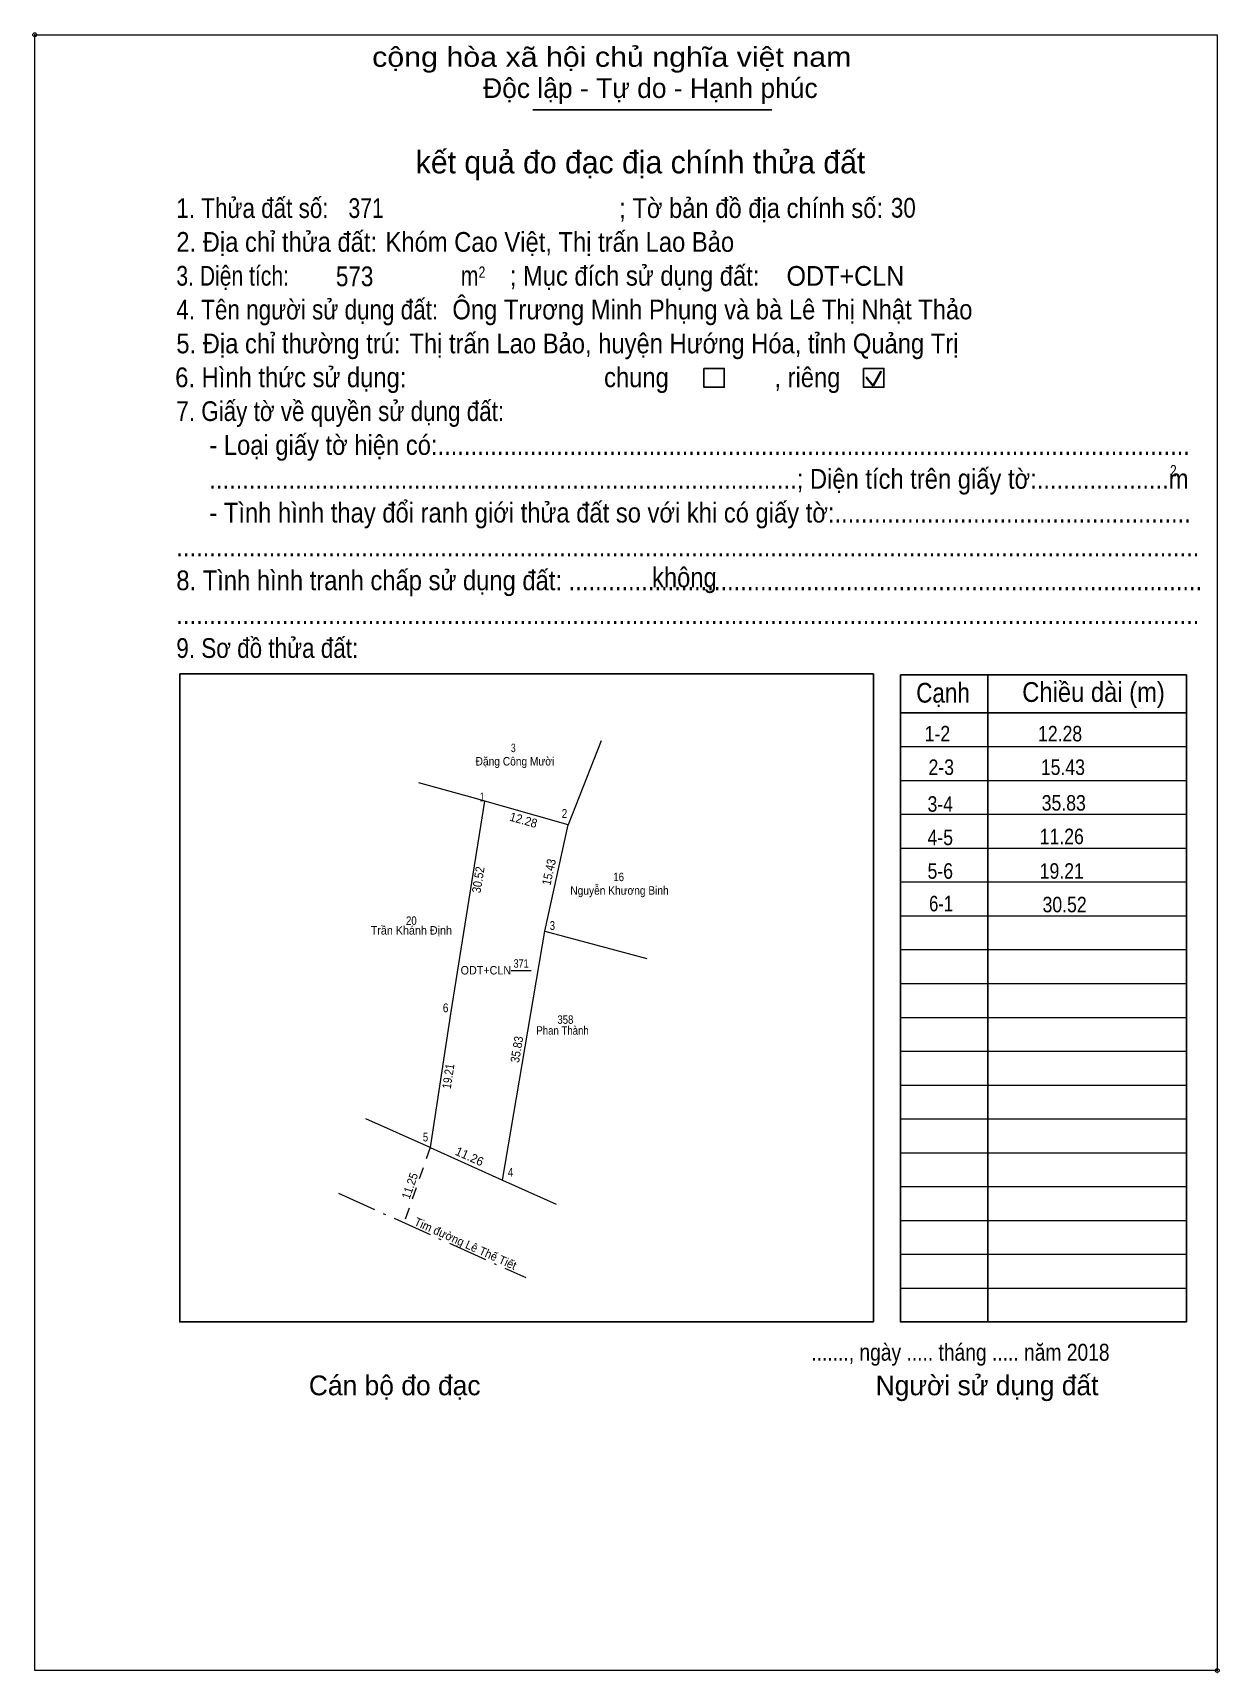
# Model space of a CAD drawing. Header units: metres. Extents: x 536145 to 536751, y 1837347 to 1837496.
# Drawn here: x 536416 to 536500.1, y 1837364 to 1837480.3 of the extents above; entities that cross this region are included whole.
import ezdxf
from ezdxf.enums import TextEntityAlignment as Align

# ---------------------------------------------------------------- set-up
doc = ezdxf.new("R2010")
doc.units = ezdxf.units.M
doc.header["$LTSCALE"] = 0.56
doc.header["$PDMODE"] = 32
doc.header["$PDSIZE"] = 0.28
doc.linetypes.add('DOT_DASHED', pattern=[7.7, 5, -1.2, 0.3, -1.2])
doc.linetypes.add('SHORT_DASHED', pattern=[2.7, 1.5, -1.2])
for name, color, linetype, lineweight in [('17', 7, 'Continuous', 13), ('6', 7, 'Continuous', 13), ('63', 7, 'Continuous', 13), ('7', 7, 'Continuous', 13)]:
    doc.layers.add(name, color=color, linetype=linetype, lineweight=lineweight)

msp = doc.modelspace()

# ---------------------------------------------------------------- texts
at = {"layer": '17'}
for s, width, p in [('Đặng Công Mười', 0.9, (536450.165, 1837428.36)), ('3', 0.75, (536450.05, 1837429.31)), ('16', 0.85, (536457.525, 1837420.16)), ('Nguyễn Khương Binh', 0.9, (536457.585, 1837419.2)), ('20', 0.85, (536442.82, 1837417.06)), ('Trần Khánh Định', 0.95, (536442.82, 1837416.37)), ('ODT+CLN', 0.95, (536448.105, 1837413.54)), ('371', 0.8, (536450.605, 1837414.02)), ('358', 0.85, (536453.745, 1837410.04)), ('Phan Thành', 0.85, (536453.545, 1837409.27))]:
    msp.add_text(s, height=0.6, dxfattribs=dict(at, width=width)).set_placement(p, align=Align.CENTER)
at = {"layer": '17', "width": 0.95}
for s, rotation, p in [('11.25', 70.758, (536442.998, 1837398.4511)), ('Tim đường Lê Thế Tiết', 335.776, (536446.5369, 1837394.1847))]:
    msp.add_text(s, height=0.6, rotation=rotation, dxfattribs=at).set_placement(p, align=Align.CENTER)
at = {"layer": '6'}
for s, width, p in [('ODT+CLN', 0.95, (536469.43, 1837462.38)), ('Ông Trương Minh Phụng và bà Lê Thị Nhật Thảo', 0.9, (536445.73, 1837460))]:
    msp.add_text(s, height=1.4, dxfattribs=dict(at, width=width)).set_placement(p)
at = {"layer": '63'}
for s, width, p in [('1-2', 0.85, (536480.135, 1837430.07)), ('12.28', 0.85, (536488.835, 1837430.07)), ('2-3', 0.85, (536480.405, 1837427.69)), ('15.43', 0.85, (536489.035, 1837427.69)), ('3-4', 0.85, (536480.335, 1837425.08)), ('35.83', 0.85, (536489.095, 1837425.16)), ('4-5', 0.85, (536480.335, 1837422.71)), ('11.26', 0.85, (536488.955, 1837422.78)), ('5-6', 0.85, (536480.335, 1837420.33)), ('19.21', 0.85, (536488.955, 1837420.33)), ('6-1', 0.8, (536480.395, 1837418.02)), ('30.52', 0.85, (536489.155, 1837417.95))]:
    msp.add_text(s, height=1.1, dxfattribs=dict(at, width=width)).set_placement(p, align=Align.CENTER)
for s, width, p in [(' 1', 0.75, (536448.02, 1837425.82)), (' 2', 0.85, (536453.88, 1837424.64)), (' 3', 0.8, (536453.01, 1837416.7)), (' 6', 0.85, (536445.45, 1837410.86)), (' 5', 0.8, (536444.01, 1837401.7)), ('4', 0.8, (536450.04, 1837399.2))]:
    msp.add_text(s, height=0.625, dxfattribs=dict(at, width=width)).set_placement(p, align=Align.RIGHT)
for s, height, rotation, width, p in [('12.28', 0.625, 344.221, 0.95, (536450.695, 1837424.193)), ('30.52', 0.6248, 80.837, 0.9, (536447.8717, 1837420.2102)), ('15.43', 0.6248, 77.576, 0.9, (536452.8866, 1837420.7378)), ('35.83', 0.625, 80.393, 0.9, (536450.6079, 1837408.1729)), ('19.21', 0.625, 81.347, 0.85, (536445.7482, 1837406.278))]:
    msp.add_text(s, height=height, rotation=rotation, dxfattribs=dict(at, width=width)).set_placement(p, align=Align.CENTER)
msp.add_text('11.26', height=0.625, rotation=335.779, dxfattribs=at).set_placement((536446.8218, 1837400.3518), align=Align.CENTER)
at = {"layer": '7'}
for s, height, width, p in [('cộng hòa xã hội chủ nghĩa việt nam', 1.4, 1.15, (536440.04, 1837477.91)), ('1. Thửa đất số:', 1.4, 0.85, (536426.15, 1837467.19)), ('371', 1.4, 0.8, (536438.36, 1837467.19)), ('; Tờ bản đồ địa chính số:', 1.4, 0.9, (536457.56, 1837467.19)), ('30', 1.4, 0.85, (536476.83, 1837467.21)), ('2. Địa chỉ thửa đất:', 1.4, 0.9, (536426.15, 1837464.79)), ('Khóm Cao Việt, Thị trấn Lao Bảo', 1.4, 0.9, (536440.99, 1837464.79)), ('3. Diện tích:', 1.4, 0.8, (536426.15, 1837462.39)), ('573', 1.4, 0.85, (536437.47, 1837462.35)), ('2', 0.7999, 0.8, (536447.59, 1837462.95)), ('; Mục đích sử dụng đất:', 1.4, 0.9, (536449.8, 1837462.39)), ('m', 1.4, 0.8, (536446.33, 1837462.39)), ('4. Tên người sử dụng đất:', 1.4, 0.85, (536426.15, 1837459.99)), ('5. Địa chỉ thường trú:', 1.4, 0.9, (536426.15, 1837457.59)), ('Thị trấn Lao Bảo, huyện Hướng Hóa, tỉnh Quảng Trị', 1.4, 0.9, (536442.68, 1837457.59)), ('6. Hình thức sử dụng:', 1.4, 0.9, (536426.07, 1837455.19)), ('chung                , riêng', 1.4, 0.9, (536456.49, 1837455.19)), ('7. Giấy tờ về quyền sử dụng đất:', 1.4, 0.85, (536426.15, 1837452.79)), ('     - Loại giấy tờ hiện có:..................................................................................................................', 1.4, 0.9, (536426.15, 1837450.39)), ('     .........................................................................................; Diện tích trên giấy tờ:....................m', 1.4, 0.9, (536426.15, 1837447.99)), ('2', 0.7999, 0.8, (536496.63, 1837448.87)), ('     - Tình hình thay đổi ranh giới thửa đất so với khi có giấy tờ:......................................................', 1.4, 0.9, (536426.15, 1837445.59)), ('...........................................................................................................................................................', 1.4, 0.9, (536426.15, 1837443.19)), ('8. Tình hình tranh chấp sử dụng đất: ................................................................................................', 1.4, 0.9, (536426.15, 1837440.79)), ('không', 1.4, 0.9, (536459.89, 1837441)), ('...........................................................................................................................................................', 1.4, 0.9, (536426.15, 1837438.39)), ('9. Sơ đồ thửa đất:', 1.4, 0.85, (536426.15, 1837435.99)), ('Cạnh', 1.4, 0.85, (536478.63, 1837432.82)), ('Chiều dài (m)', 1.4, 0.9, (536486.15, 1837432.87)), ('......., ngày ..... tháng ..... năm 2018', 1.2, 0.85, (536471.19, 1837386.15))]:
    msp.add_text(s, height=height, dxfattribs=dict(at, width=width)).set_placement(p)
for s, p in [('Độc lập - Tự do - Hạnh phúc', (536447.91, 1837475.7)), ('Cán bộ đo đạc', (536435.55, 1837383.7)), ('Người sử dụng đất', (536475.75, 1837383.7))]:
    msp.add_text(s, height=1.4, dxfattribs=at).set_placement(p)
for s, height, p in [('kết quả đo đạc địa chính thửa đất', 1.6, (536459.075, 1837470.35)), ('.', 0.4001, (536499.9837, 1837363.99))]:
    msp.add_text(s, height=height, dxfattribs=at).set_placement(p, align=Align.CENTER)

# ---------------------------------------------------------------- linework, layer by layer
at = {"layer": '17'}
for p, q in [((536456.28, 1837430.12), (536453.94, 1837424.15)), ((536448.02, 1837425.82), (536445.6, 1837410.76)), ((536452.28, 1837416.62), (536459.52, 1837414.67)), ((536449.91, 1837413.82), (536451.33, 1837413.82)), ((536445.6, 1837410.76), (536444.15, 1837401.26)), ((536444.15, 1837401.26), (536439.59, 1837403.31)), ((536444.15, 1837401.26), (536449.28, 1837398.95)), ((536449.28, 1837398.95), (536453.08, 1837397.24))]:
    msp.add_line(p, q, dxfattribs=at)
at = {"layer": '17', "linetype": 'SHORT_DASHED'}
msp.add_line((536444.15, 1837401.26), (536442.3, 1837395.96), dxfattribs=at)
at = {"layer": '17', "linetype": 'DOT_DASHED'}
msp.add_line((536437.66, 1837398.02), (536450.94, 1837392.04), dxfattribs=at)
at = {"layer": '17'}
msp.add_lwpolyline([(536449.28, 1837398.95), (536452.28, 1837416.62), (536453.94, 1837424.15), (536447.2, 1837426.06), (536443.34, 1837427.14)], dxfattribs=at)
at = {"layer": '7', "lineweight": 25}
for p, q in [((536451.43, 1837474.86), (536468.39, 1837474.86)), ((536483.71, 1837434.78), (536483.71, 1837388.9)), ((536477.51, 1837432.1), (536497.79, 1837432.1))]:
    msp.add_line(p, q, dxfattribs=at)
at = {"layer": '7', "lineweight": 35}
for p, q in [((536475.09, 1837455.9), (536475.57, 1837455.28)), ((536475.57, 1837455.28), (536476.15, 1837456.32))]:
    msp.add_line(p, q, dxfattribs=at)
at = {"layer": '7'}
for p, q in [((536477.51, 1837429.7), (536497.79, 1837429.7)), ((536477.51, 1837427.3), (536497.79, 1837427.3)), ((536477.51, 1837424.9), (536497.79, 1837424.9)), ((536477.51, 1837422.5), (536497.79, 1837422.5)), ((536477.51, 1837420.1), (536497.79, 1837420.1)), ((536477.51, 1837417.7), (536497.79, 1837417.7)), ((536477.51, 1837415.3), (536497.79, 1837415.3)), ((536477.51, 1837412.9), (536497.79, 1837412.9)), ((536477.51, 1837410.5), (536497.79, 1837410.5)), ((536477.51, 1837408.1), (536497.79, 1837408.1)), ((536477.51, 1837405.7), (536497.79, 1837405.7)), ((536477.51, 1837403.3), (536497.79, 1837403.3)), ((536477.51, 1837400.9), (536497.79, 1837400.9)), ((536477.51, 1837398.5), (536497.79, 1837398.5)), ((536477.51, 1837396.1), (536497.79, 1837396.1)), ((536477.51, 1837393.7), (536497.79, 1837393.7)), ((536477.51, 1837391.3), (536497.79, 1837391.3))]:
    msp.add_line(p, q, dxfattribs=at)
msp.add_lwpolyline([(536416.11, 1837480.18), (536499.98, 1837480.18), (536499.98, 1837364.18), (536416.11, 1837364.18)], close=True, dxfattribs=at)
at = {"layer": '7', "lineweight": 25}
for points in [[(536463.57, 1837456.52), (536465.01, 1837456.52), (536465.01, 1837455.18), (536463.57, 1837455.18)], [(536474.9, 1837456.52), (536476.34, 1837456.52), (536476.34, 1837455.18), (536474.9, 1837455.18)], [(536426.39, 1837434.86), (536475.59, 1837434.86), (536475.59, 1837388.9), (536426.39, 1837388.9)], [(536477.51, 1837434.78), (536497.79, 1837434.78), (536497.79, 1837388.9), (536477.51, 1837388.9)]]:
    msp.add_lwpolyline(points, close=True, dxfattribs=at)
at = {"layer": '7'}
for p in [(536416.11, 1837480.18), (536499.98, 1837364.18)]:
    msp.add_point(p, dxfattribs=at)

msp.set_redraw_order([(e.dxf.handle, doc.entitydb.next_handle()) for e in msp.query("TEXT MTEXT ATTDEF DIMENSION ARC_DIMENSION")])  # texts and dimensions are drawn at this point

doc.saveas('drawing.dxf')
